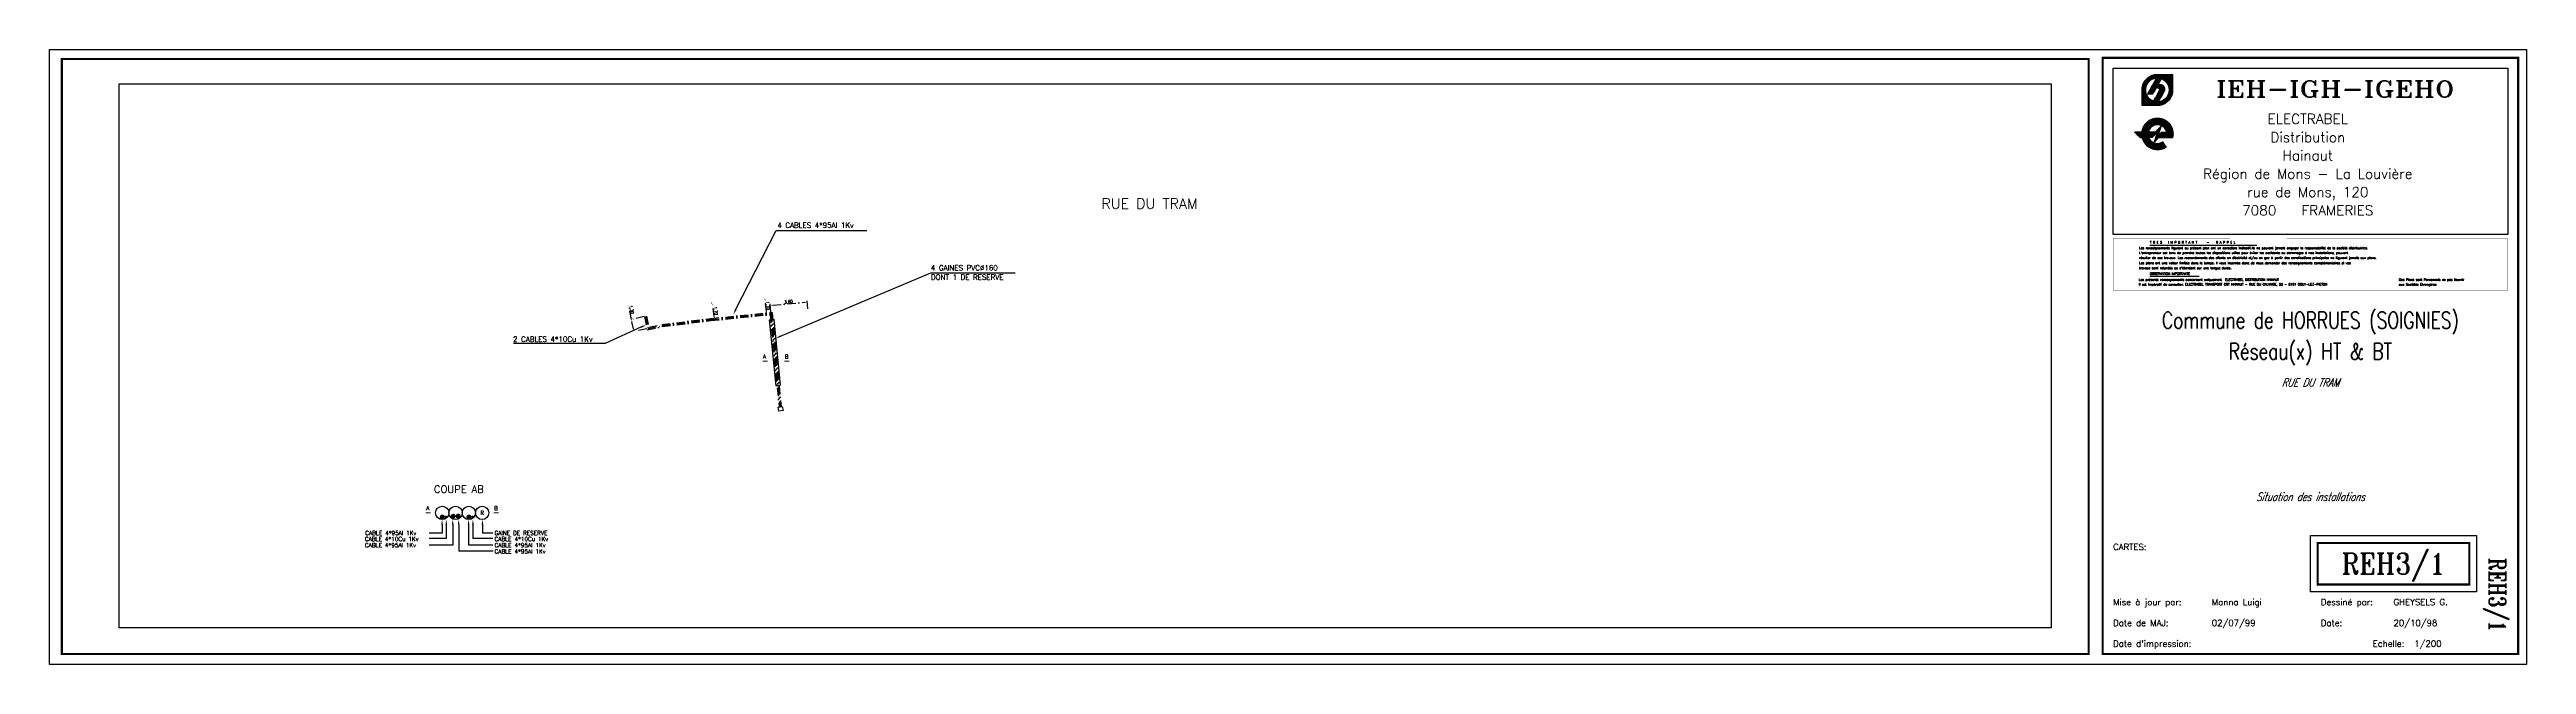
# Model space of a CAD drawing. Header units: millimetres. Extents: x 52 to 1244, y -394 to -98.
import ezdxf
from ezdxf.enums import TextEntityAlignment as Align

# ---------------------------------------------------------------- set-up
doc = ezdxf.new("R2010")
doc.units = ezdxf.units.MM
doc.linetypes.add('B_230', pattern=[7, 4, -1.5, 0, -1.5])
doc.layers.get('0').update_dxf_attribs({"linetype": 'CONTINUOUS'})
doc.layers.get('DEFPOINTS').update_dxf_attribs({"linetype": 'CONTINUOUS'})
doc.layers.add('B_100', color=7, linetype='B_230')
doc.layers.add('TEST', color=1, linetype='CONTINUOUS')
doc.styles.add('ROMANC', font='romanc', dxfattribs={"height": 8})
doc.styles.add('ROMANS', font='romans')
doc.styles.add('ROMANT', font='romant', dxfattribs={"height": 10})
doc.styles.get("Standard").update_dxf_attribs({"font": 'romans.shx', "width": 0.85})
doc.dimstyles.get("Standard").update_dxf_attribs({"dimtxt": 1.5, "dimasz": 1.2, "dimexe": 0.625, "dimexo": 0.625, "dimgap": 0.25, "dimtad": 1, "dimdec": 1, "dimzin": 0, "dimdsep": 46, "dimtxsty": 'Standard', "dimcen": -0.5, "dimadec": 0, "dimazin": 0, "dimtfac": 1, "dimtdec": 1, "dimtmove": 0, "dimatfit": 3, "dimfxl": 0, "dimtolj": 1, "dimtzin": 0, "dimarcsym": 0})
picture_1 = doc.add_image_def('image1.tif', size_in_pixel=(7324, 2063))

# ---------------------------------------------------------------- blocks, each defined once
blk = doc.blocks.new('*D2')
at = {"layer": 'B_100', "color": 0, "lineweight": -2}
for p, q in [((332, -228.1), (330.6, -221.6)), ((338.1, -226.8), (331.4, -228.2)), ((332.9, -232.7), (332.2, -229.3)), ((339.3, -232.6), (332.6, -234))]:
    blk.add_line(p, q, dxfattribs=at)
at = {"layer": 'B_100', "color": 0}
for points in [[(332.4, -229.2), (332, -229.3), (332, -228.1)], [(333.1, -232.7), (332.7, -232.8), (333.2, -233.9)]]:
    blk.add_solid(points, dxfattribs=at)
at = {"layer": 'DEFPOINTS', "color": 0}
for p in [(332, -228.1), (338.7, -226.7), (340, -232.5)]:
    blk.add_point(p, dxfattribs=at)
at = {"layer": 'B_100', "color": 0, "insert": (332, -223.4), "char_height": 1.5, "attachment_point": 5, "rotation": 281.801}
blk.add_mtext('\\A1;1.30', dxfattribs=at)
blk = doc.blocks.new('*D3')
at = {"layer": 'B_100', "color": 0, "lineweight": -2}
for p, q in [((370.5, -220.3), (370.4, -220.3)), ((371.8, -226.8), (371.2, -221.4)), ((371.3, -228.1), (371.3, -228.1))]:
    blk.add_line(p, q, dxfattribs=at)
at = {"layer": 'B_100', "color": 0}
for points in [[(371.4, -221.4), (371, -221.5), (371, -220.2)], [(372, -226.8), (371.6, -226.8), (371.9, -228)]]:
    blk.add_solid(points, dxfattribs=at)
at = {"layer": 'DEFPOINTS', "color": 0}
for p in [(371, -220.2), (371.1, -220.2), (372, -228)]:
    blk.add_point(p, dxfattribs=at)
at = {"layer": 'B_100', "color": 0, "insert": (372.5, -224), "char_height": 1.5, "attachment_point": 5, "rotation": 276.2553}
blk.add_mtext('\\A1;1.70', dxfattribs=at)
blk = doc.blocks.new('*D4')
at = {"layer": 'B_100', "color": 0, "lineweight": -2}
for p, q in [((395.6, -217.7), (395.5, -217.8)), ((396.9, -224.3), (396.3, -218.9)), ((396.5, -225.5), (396.4, -225.5))]:
    blk.add_line(p, q, dxfattribs=at)
at = {"layer": 'B_100', "color": 0}
for points in [[(396.5, -218.9), (396.1, -218.9), (396.2, -217.7)], [(397.1, -224.2), (396.7, -224.3), (397, -225.5)]]:
    blk.add_solid(points, dxfattribs=at)
at = {"layer": 'DEFPOINTS', "color": 0}
for p in [(396.2, -217.7), (396.2, -217.7), (397.1, -225.4)]:
    blk.add_point(p, dxfattribs=at)
at = {"layer": 'B_100', "color": 0, "insert": (397.6, -221.5), "char_height": 1.5, "attachment_point": 5, "rotation": 276.2553}
blk.add_mtext('\\A1;1.70', dxfattribs=at)
blk = doc.blocks.new('*D5')
at = {"layer": 'B_100', "color": 0, "lineweight": -2}
for p, q in [((399.1, -224.7), (398.8, -220.7)), ((400, -221.3), (415.3, -219.9)), ((416.8, -223.1), (416.5, -219.2))]:
    blk.add_line(p, q, dxfattribs=at)
at = {"layer": 'B_100', "color": 0}
for points in [[(400, -221.1), (400, -221.5), (398.8, -221.4)], [(415.3, -219.7), (415.4, -220.1), (416.5, -219.8)]]:
    blk.add_solid(points, dxfattribs=at)
at = {"layer": 'DEFPOINTS', "color": 0}
for p in [(399.2, -225.3), (416.5, -219.8), (416.9, -223.7)]:
    blk.add_point(p, dxfattribs=at)
at = {"layer": 'B_100', "color": 0, "insert": (407.6, -219.6), "char_height": 1.5, "attachment_point": 5, "rotation": 5.0984}
blk.add_mtext('\\A1;3.60', dxfattribs=at)
blk = doc.blocks.new('IEHIGH')
at = {"layer": 'TEST'}
h = blk.add_hatch(dxfattribs=at)
h.set_pattern_fill('ANSI37', color=256, scale=0.001, style=0)
h.paths.add_polyline_path([(0.657, 1.125, 0.387078), (0.408, 0.899), (0.408, 0.625), (0.657, 0.625, 0.387078), (0.906, 0.852), (0.906, 1.125)])
h.paths.add_polyline_path([(0.676, 0.688), (0.769, 0.854, 0.703023), (0.667, 0.957), (0.721, 1.052, -0.797133)], flags=16)
h.paths.add_polyline_path([(0.639, 1.063), (0.496, 0.808), (0.583, 0.808), (0.634, 0.898, -0.760212), (0.689, 0.868), (0.594, 0.698, -0.800397)], flags=16)
blk = doc.blocks.new('CARTOUCHEMAJESSAI')
at = {"linetype": 'Continuous'}
h = blk.add_hatch(dxfattribs=at)
h.set_pattern_fill('ANSI37', color=5, scale=0.1, style=0)
h.set_pattern_definition([(45, (-304.132382, -11.780869), (-0.00883883476, 0.00883883476), []), (135, (-304.132382, -11.780869), (-0.00883883476, -0.00883883476), [])])
h.paths.add_polyline_path([(30.5, 244.1), (30.1, 244.7, -4.609174), (33, 249.5), (26.6, 249.5), (28.1, 254.1), (25.2, 251.2), (22.3, 251.2, 0.063055), (22.2, 250.7), (25.8, 250.7), (26.3, 251.2), (24.8, 246.4), (26.9, 248.7), (33.7, 248.7, 5.19449)])
h.paths.add_polyline_path([(29.9, 245.1), (29.5, 245.6, -3.935164), (32, 250.4), (27.5, 250.4), (26.8, 249.7), (32.6, 249.7, 4.426416)], flags=17)
h.paths.add_polyline_path([(30.8, 251.2), (28.3, 251.2), (27.8, 250.7), (31.4, 250.7, 3.725798), (29.2, 246.1), (28.9, 246.5, -3.308837)], flags=16)
h.paths.add_polyline_path([(24.8, 249.7), (25.5, 250.4), (22.2, 250.4, 0.055945), (22.2, 249.7)], flags=16)
h.paths.add_polyline_path([(22.2, 249.5, 0.073209), (22.5, 248.7), (23.8, 248.7), (24.6, 249.5)], flags=16)
h.paths.add_polyline_path([(19, 248.7, -0.02718), (18.9, 249.5), (17.2, 249.5), (18, 248.7)], flags=16)
h.paths.add_polyline_path([(16.2, 250.4), (16.9, 249.7), (18.9, 249.7, -0.022347), (18.9, 250.4)], flags=17)
h.paths.add_polyline_path([(15.4, 251.2), (16, 250.7), (18.9, 250.7, -0.017933), (18.9, 251.2)])
at = {"color": 5, "linetype": 'Continuous'}
for p, q in [((25.8, 250.7), (22.2, 250.7)), ((25.2, 251.2), (22.3, 251.2)), ((26.3, 251.2), (24.8, 246.4)), ((28.1, 254.1), (25.2, 251.2)), ((25.8, 250.7), (26.3, 251.2)), ((26.6, 249.5), (28.1, 254.1)), ((23.1, 249.5), (22.2, 249.5)), ((24.6, 249.5), (23.8, 248.7)), ((24.8, 249.7), (25.5, 250.4)), ((24.8, 246.4), (26.9, 248.7)), ((29.2, 246.1), (28.9, 246.5)), ((29.9, 245.1), (29.5, 245.6)), ((30.5, 244.1), (30.1, 244.7))]:
    blk.add_line(p, q, dxfattribs=at)
for p, q in [((22.7, 196.8), (74.2, 196.8)), ((22.7, 181.9), (46.4, 181.9))]:
    blk.add_line(p, q)
at = {"linetype": 'Continuous', "const_width": 1}
for points in [[(0, 287), (200, 287), (200, 0), (0, 0)], [(103.5, 53.5), (176.5, 53.5), (176.5, 33.5), (103.5, 33.5)]]:
    blk.add_lwpolyline(points, close=True, dxfattribs=at)
at = {"linetype": 'Continuous'}
for points in [[(5, 282), (195, 282), (195, 202), (5, 202)], [(100, 57), (180, 57), (180, 30), (100, 30)]]:
    blk.add_lwpolyline(points, close=True, dxfattribs=at)
at = {"color": 5, "linetype": 'Continuous', "flags": 128}
for points in [[(18.9, 251.2), (15.4, 251.2), (16, 250.7), (18.9, 250.7)], [(31.4, 250.7), (27.8, 250.7), (28.3, 251.2), (30.8, 251.2)], [(18.9, 250.4), (16.2, 250.4), (16.9, 249.7), (18.9, 249.7)], [(18.9, 249.5), (17.2, 249.5), (18, 248.7), (19, 248.7)], [(22.2, 250.4), (25.5, 250.4)], [(25.5, 250.4), (24.8, 249.7), (22.2, 249.7)], [(22.2, 249.5), (22.2, 249.5), (22.2, 249.5), (24.6, 249.5)], [(24.6, 249.5), (23.8, 248.7), (22.5, 248.7)], [(26.6, 249.5), (33, 249.5)], [(32.6, 249.7), (26.8, 249.7), (27.5, 250.4), (32, 250.4)], [(26.9, 248.7), (33.7, 248.7)]]:
    blk.add_lwpolyline(points, dxfattribs=at)
for points in [[(22.3, 251.2, 0.063055), (22.2, 250.7, 0.063055)], [(22.2, 250.4, 0.055945), (22.2, 249.7, 0.055945)], [(22.2, 249.5, 0.073209), (22.5, 248.7, 0.073209)]]:
    blk.add_lwpolyline(points, format="xyb", dxfattribs=at)
at = {"const_width": 0.146, "flags": 128}
blk.add_lwpolyline([(5, 200), (5, 175.2), (195, 175.1), (195, 199.9)], close=True, dxfattribs=at)
at = {"linetype": 'Continuous', "const_width": 0.001, "flags": 128}
for points in [[(0, 57), (200, 57)], [(100, 57), (100, 10)], [(0, 30), (180, 30)], [(180, 30), (180, 0)], [(0, 20), (180, 20)], [(0, 10), (180, 10)]]:
    blk.add_lwpolyline(points, dxfattribs=at)
at = {"linetype": 'Continuous', "flags": 128}
blk.add_lwpolyline([(125, 10, 0.001, 0.001, 0), (125, 0, 0.001, 0.001, 0)], format="xyseb", dxfattribs=at)
at = {"color": 5, "linetype": 'Continuous'}
for radius, start, end in [(7.5, 347.4243, 303.8371), (6.69, 352.9003, 303.9214), (6.29, 354.862, 303.9717), (5.62, 1.1811, 304.0718), (5.09, 4.1878, 304.1702), (4.55, 11.4978, 304.293)]:
    blk.add_arc((26.4, 250.3), radius, start, end, dxfattribs=at)
at = {"linetype": 'Continuous', "xscale": 30, "yscale": 30, "zscale": 30}
blk.add_blockref('IEHIGH', (6.6, 245.3), dxfattribs=at)
at = {"color": 7, "linetype": 'Continuous', "style": 'ROMANT', "width": 1.25}
blk.add_text(' IEH-IGH-IGEHO', height=8, dxfattribs=at).set_placement((108.5, 268), align=Align.CENTER)
at = {"color": 7, "linetype": 'Continuous', "style": 'ROMANC'}
for s, p in [('Distribution', (98.7, 246.4)), ('ELECTRABEL', (98.7, 255.2)), ('Hainaut', (98.7, 237.6)), ('Région de Mons - La Louvière', (98.7, 228.8)), ('7080   FRAMERIES', (98.7, 211.2)), ('rue de Mons, 120', (98.7, 220))]:
    blk.add_text(s, height=4.8, dxfattribs=at).set_placement(p, align=Align.CENTER)
for s, p in [('Les renseignements figurant au présent plan ont un caractère indicatif.Ils ne peuvent jamais engager la responsabilité de la société distributrice.', (17.5, 194.9)), ("L'entrepreneur est tenu de prendre toutes les dispositions utiles pour éviter les accidents ou dommages à nos installations, pouvant", (17.5, 192.6)), ('résulter de ses travaux. Les raccordements des clients en éléctricité et/ou en gaz à partir des canalisations principales ne figurent jamais aux plans.', (17.5, 190.2)), ('T R E S   I M P O R T A N T    -    R A P P E L ', (22.7, 197.6)), ('Les présents renseignements concernent uniquement  ELECTRABEL DISTRIBUTION HAINAUT', (17.4, 179.7)), ("travaux sont retardés ou s'étendent sur une longue durée.", (17.5, 185.3)), ('Les plans ont une valeur limitée dans le temps. Il vous incombe donc de nous demander des renseignements complémentaires si vos', (17.5, 187.7)), ('OBSERVATION IMPORTANTE', (22.7, 182.6)), ('Ces Plans sont Personnels ne pas fournir ', (142.6, 179.7)), ('il est impératif de consulter: ELECTRABEL TRANSPORT CRT HAINAUT - RUE DU CALVAIRE, 20 - 6181 GOUY-LEZ-PIETON', (17.4, 177.4)), ('aux Sociètés Etrangères', (142.6, 177.4))]:
    blk.add_text(s, height=1.1).set_placement(p)
at = {"color": 7, "linetype": 'Continuous', "style": 'ROMANS'}
for s, p in [('CARTES:', (5, 51.6)), ('Mise à jour par:', (5, 25)), ('Dessiné par:', (105, 25)), ('Date de MAJ:', (5, 15)), ('Date:', (105, 15)), ("Date d'impression:", (5, 5)), ('Echelle:', (130, 5))]:
    blk.add_text(s, height=3, dxfattribs=at).set_placement(p, align=Align.MIDDLE_LEFT)
at = {"color": 7, "linetype": 'Continuous'}
for tag, height, style, width, p in [('COM', 8, 'ROMANS', 0.75, (100, 160.7)), ('RES', 8, 'ROMANS', 0.75, (100, 145.7)), ('NUMPLAN', 10, 'ROMANT', 0.9, (140, 43.5))]:
    blk.add_attdef(tag, text='', height=height, dxfattribs=dict(at, style=style, width=width)).set_placement(p, align=Align.MIDDLE_CENTER)
at = {"color": 7, "linetype": 'Continuous', "style": 'ROMANS', "oblique": 20, "width": 0.75}
for tag, p in [('RUE1', (100, 130.7)), ('RUE2', (100, 120.7)), ('RUE3', (100, 110.7)), ('RUE4', (100, 100.7)), ('RUE5', (100, 90.7)), ('OBJ1', (100, 75.7)), ('OBJ2', (100, 65.7))]:
    blk.add_attdef(tag, text='', height=4, dxfattribs=at).set_placement(p, align=Align.MIDDLE_CENTER)
at = {"color": 7, "linetype": 'Continuous', "style": 'ROMANS'}
for tag, p in [('CARTE_EL_BT', (27.9, 51.6)), ('CARTE_EL_MT', (27.9, 46.2)), ('CARTE_GN_BP', (27.9, 40.8)), ('CARTE_GN_MP', (27.9, 35.4)), ('MAJ', (52.5, 25)), ('DES', (140, 25)), ('DATEMAJ', (52.5, 15)), ('DAT', (140, 15)), ('ECH', (150, 5))]:
    blk.add_attdef(tag, text='', height=3, dxfattribs=at).set_placement(p, align=Align.MIDDLE_LEFT)
at = {"color": 7, "linetype": 'Continuous', "style": 'ROMANT', "width": 0.8}
blk.add_attdef('NUMPLAN', text='', height=8, rotation=270, dxfattribs=at).set_placement((190, 28.5), align=Align.MIDDLE_CENTER)

msp = doc.modelspace()

# ---------------------------------------------------------------- linework, layer by layer
for p, q in [((240.77, -331.02), (234.55, -331.02)), ((242.8, -333.65), (234.55, -333.65)), ((240.77, -327.01), (240.77, -331.02)), ((242.8, -327.01), (242.8, -333.65)), ((245.91, -327.01), (245.91, -336.75)), ((248.76, -327.01), (248.76, -339.77)), ((253.51, -327.01), (253.51, -336.75)), ((255.62, -327.01), (255.62, -333.65)), ((265.26, -333.65), (255.62, -333.65)), ((260.19, -327.01), (260.19, -331.02)), ((265.26, -331.02), (260.19, -331.02)), ((245.91, -336.75), (234.55, -336.75)), ((265.37, -339.77), (248.76, -339.77)), ((265.26, -336.75), (253.51, -336.75))]:
    msp.add_line(p, q)
msp.add_lwpolyline([(1244.31, -394.23), (51.78, -394.23), (51.78, -98.23), (1244.31, -98.23)], close=True)
at = {"const_width": 1}
msp.add_lwpolyline([(1033.56, -102.73), (57.69, -102.73), (57.69, -389.23), (1033.56, -389.23)], close=True, dxfattribs=at)
at = {"const_width": 0.5, "flags": 128}
for points in [[(397.48, -248.28), (395.08, -248.28)], [(407.97, -248.28), (405.57, -248.28)], [(235.29, -321.27), (232.9, -321.27)], [(265.64, -321.27), (268.04, -321.27)]]:
    msp.add_lwpolyline(points, dxfattribs=at)
at = {"flags": 128}
msp.add_lwpolyline([(402.95, -272.29), (402.61, -270.32), (404.58, -269.98), (404.92, -271.95)], close=True, dxfattribs=at)
for points, const_width in [([(245.51, -322.9, 1), (246.71, -322.9, 1)], 1.2), ([(247.91, -322.84, 1), (249.11, -322.84, 1)], 1.2), ([(240.27, -323.27, 1), (241.47, -323.27, 1)], 1.2), ([(242.36, -323.15, 1), (242.96, -323.15, 1)], 0.6), ([(253.07, -323.27, 1), (254.27, -323.27, 1)], 1.2), ([(255.16, -323.15, 1), (255.76, -323.15, 1)], 0.6)]:
    msp.add_lwpolyline(points, format="xyb", close=True, dxfattribs=dict(at, const_width=const_width))
for centre in [(240.87, -321.27), (247.27, -321.27), (253.67, -321.27), (260.07, -321.27)]:
    msp.add_circle(centre, 3.2)
for points in [[(240.35, -327.01), (241.18, -327.01), (240.77, -324.51)], [(242.38, -327.01), (243.22, -327.01), (242.8, -324.51)], [(245.49, -327.01), (246.32, -327.01), (245.91, -324.51)], [(248.35, -327.01), (249.18, -327.01), (248.76, -324.51)], [(253.1, -327.01), (253.93, -327.01), (253.51, -324.51)], [(255.2, -327.01), (256.04, -327.01), (255.62, -324.51)], [(259.77, -327.01), (260.61, -327.01), (260.19, -324.51)]]:
    msp.add_solid(points)
at = {"layer": 'B_100', "color": 4, "linetype": 'Continuous'}
for p, q in [((382.1, -223.51), (401.66, -185.35)), ((401.66, -185.35), (445.29, -185.35)), ((403.63, -236.26), (476.08, -205.78)), ((476.08, -205.78), (516.73, -205.78)), ((398.45, -228.26), (400.44, -228.07)), ((401.54, -260.09), (398.45, -228.26)), ((400.44, -228.07), (403.52, -259.85)), ((401.54, -260.09), (403.52, -259.85))]:
    msp.add_line(p, q, dxfattribs=at)
at = {"layer": 'B_100', "color": 3, "linetype": 'Continuous'}
for p, q in [((336.79, -231.75), (319.29, -239.66)), ((319.29, -239.66), (275.15, -239.66))]:
    msp.add_line(p, q, dxfattribs=at)
at = {"layer": 'B_100', "color": 3}
msp.add_lwpolyline([(338.25, -226.79), (339.57, -233.1), (346.81, -231.58), (370.21, -228.69), (398.72, -225.83), (403.02, -270.21)], dxfattribs=at)
at = {"layer": 'B_100', "color": 4}
for points in [[(338.74, -226.69), (339.96, -232.51), (346.73, -231.09), (370.15, -228.19), (399.17, -225.28), (403.52, -270.16)], [(339.23, -226.59), (340.34, -231.91), (346.65, -230.6), (370.09, -227.69), (399.62, -224.74), (404.01, -270.12)]]:
    msp.add_lwpolyline(points, dxfattribs=at)
at = {"layer": 'B_100', "color": 4, "linetype": 'Continuous'}
for points in [[(382.47, -223.7), (381.73, -223.32), (380.96, -225.73)], [(403.8, -236.64), (403.47, -235.87), (401.33, -237.23)]]:
    msp.add_solid(points, dxfattribs=at)
at = {"layer": 'B_100', "color": 3, "linetype": 'Continuous'}
msp.add_solid([(336.62, -231.37), (336.97, -232.13), (339.07, -230.73)], dxfattribs=at)

# ---------------------------------------------------------------- block references
at = {"linetype": 'Continuous'}
ref = msp.add_blockref('CARTOUCHEMAJESSAI', (1040.31, -389.23), dxfattribs=at)
ref.add_attrib('COM', 'Commune de HORRUES (SOIGNIES)', dxfattribs={"color": 7, "linetype": 'Continuous', "height": 8, "style": 'ROMANS', "width": 0.75}).set_placement((1140.31, -228.51), align=Align.MIDDLE_CENTER)
ref.add_attrib('RES', 'Réseau(x) HT & BT', dxfattribs={"color": 7, "linetype": 'Continuous', "height": 8, "style": 'ROMANS', "width": 0.75}).set_placement((1140.31, -243.51), align=Align.MIDDLE_CENTER)
ref.add_attrib('RUE1', 'RUE DU TRAM', dxfattribs={"color": 7, "linetype": 'Continuous', "height": 4, "style": 'ROMANS', "oblique": 20, "width": 0.75}).set_placement((1140.31, -258.51), align=Align.MIDDLE_CENTER)
ref.add_attrib('OBJ1', 'Situation des installations', dxfattribs={"color": 7, "linetype": 'Continuous', "height": 4, "style": 'ROMANS', "oblique": 20, "width": 0.75}).set_placement((1140.31, -313.51), align=Align.MIDDLE_CENTER)
ref.add_attrib('NUMPLAN', 'REH3/1', dxfattribs={"color": 7, "linetype": 'Continuous', "height": 10, "style": 'ROMANT', "width": 0.9}).set_placement((1180.31, -345.73), align=Align.MIDDLE_CENTER)
ref.add_attrib('NUMPLAN', 'REH3/1', dxfattribs={"color": 7, "linetype": 'Continuous', "height": 8, "rotation": 270, "style": 'ROMANT', "width": 0.8}).set_placement((1230.31, -360.73), align=Align.MIDDLE_CENTER)
ref.add_attrib('MAJ', 'Manna Luigi', dxfattribs={"color": 7, "linetype": 'Continuous', "height": 3, "style": 'ROMANS'}).set_placement((1092.81, -364.23), align=Align.MIDDLE_LEFT)
ref.add_attrib('DATEMAJ', '02/07/99', dxfattribs={"color": 7, "linetype": 'Continuous', "height": 3, "style": 'ROMANS'}).set_placement((1092.81, -374.23), align=Align.MIDDLE_LEFT)
ref.add_attrib('DES', 'GHEYSELS G.', dxfattribs={"color": 7, "linetype": 'Continuous', "height": 3, "style": 'ROMANS'}).set_placement((1180.31, -364.23), align=Align.MIDDLE_LEFT)
ref.add_attrib('DAT', '20/10/98', dxfattribs={"color": 7, "linetype": 'Continuous', "height": 3, "style": 'ROMANS'}).set_placement((1180.31, -374.23), align=Align.MIDDLE_LEFT)
ref.add_attrib('ECH', '1/200', dxfattribs={"color": 7, "linetype": 'Continuous', "height": 3, "style": 'ROMANS'}).set_placement((1190.31, -384.23), align=Align.MIDDLE_LEFT)

# ---------------------------------------------------------------- texts
for s, height, style, p in [('RUE DU TRAM', 5, 'ROMANT', (558.24, -174.89)), ('COUPE AB', 3.5, 'ROMANC', (236.87, -311.61))]:
    msp.add_text(s, height=height, dxfattribs=dict(style=style)).set_placement(p)
for s, p in [('A', (395.25, -247.03)), ('B', (405.74, -247.03)), ('A', (233.06, -320.02)), ('B', (265.81, -320.02)), ('CABLE 4*10Cu 1Kv', (203.63, -334.83)), ('CABLE 4*95Al 1Kv', (203.78, -331.97)), ('GAINE DE RESERVE', (266.04, -331.97)), ('CABLE 4*10Cu 1Kv', (266.04, -334.83)), ('CABLE 4*95Al 1Kv', (203.63, -337.83)), ('CABLE 4*95Al 1Kv', (266.04, -337.83)), ('CABLE 4*95Al 1Kv', (266.04, -340.82))]:
    msp.add_text(s, height=2).set_placement(p)
at = {"style": 'ROMANC'}
msp.add_text('R', height=2, dxfattribs=at).set_placement((260.07, -321.27), align=Align.MIDDLE)
at = {"layer": 'B_100', "color": 4, "linetype": 'Continuous'}
for s, p in [('4 CABLES 4*95Al 1Kv', (402.18, -184.05)), ('4 GAINES PVC%%C160', (476.15, -204.58)), ('DONT 1 DE RESERVE', (476.15, -209.03))]:
    msp.add_text(s, height=2.5, dxfattribs=at).set_placement(p)
at = {"layer": 'B_100', "color": 3, "linetype": 'Continuous'}
msp.add_text('2 CABLES 4*10Cu 1Kv', height=2.5, dxfattribs=at).set_placement((274.96, -238.9))

# ---------------------------------------------------------------- dimensions: what is measured, and where the dimension line sits
at = {"layer": 'B_100', "color": 4}
for base, p1, p2, angle, text, picture, middle in [((331.97, -228.1), (339.96, -232.51), (338.74, -226.69), 101.80103, '1.30', '*D2', (331.03, -223.62)), ((416.53, -219.78), (399.17, -225.28), (416.88, -223.7), 5.09838, '3.60', '*D5', (407.69, -220.57))]:
    dim = msp.add_linear_dim(base=base, p1=p1, p2=p2, angle=angle, text=text, dimstyle='Standard', dxfattribs=at)
    dim.commit()
    dim.dimension.update_dxf_attribs({"geometry": picture, "text_midpoint": middle, "dimtype": 161})
for p1, p2, picture, middle in [((371.97, -228.01), (371.12, -220.23), '*D3', (372.46, -224.02)), ((397.09, -225.45), (396.24, -217.68), '*D4', (397.58, -221.46))]:
    dim = msp.add_aligned_dim(p1=p1, p2=p2, distance=0.08, text='1.70', dimstyle='Standard', dxfattribs=at)
    dim.commit()
    dim.dimension.update_dxf_attribs({"geometry": picture, "text_midpoint": middle})

# ---------------------------------------------------------------- pictures from other files: only their frames are drawn
image = msp.add_image(picture_1, insert=(1015.52, -114.68), size_in_units=(930.15, 262), rotation=180)
image.dxf.flags = 15

doc.saveas('drawing.dxf')
